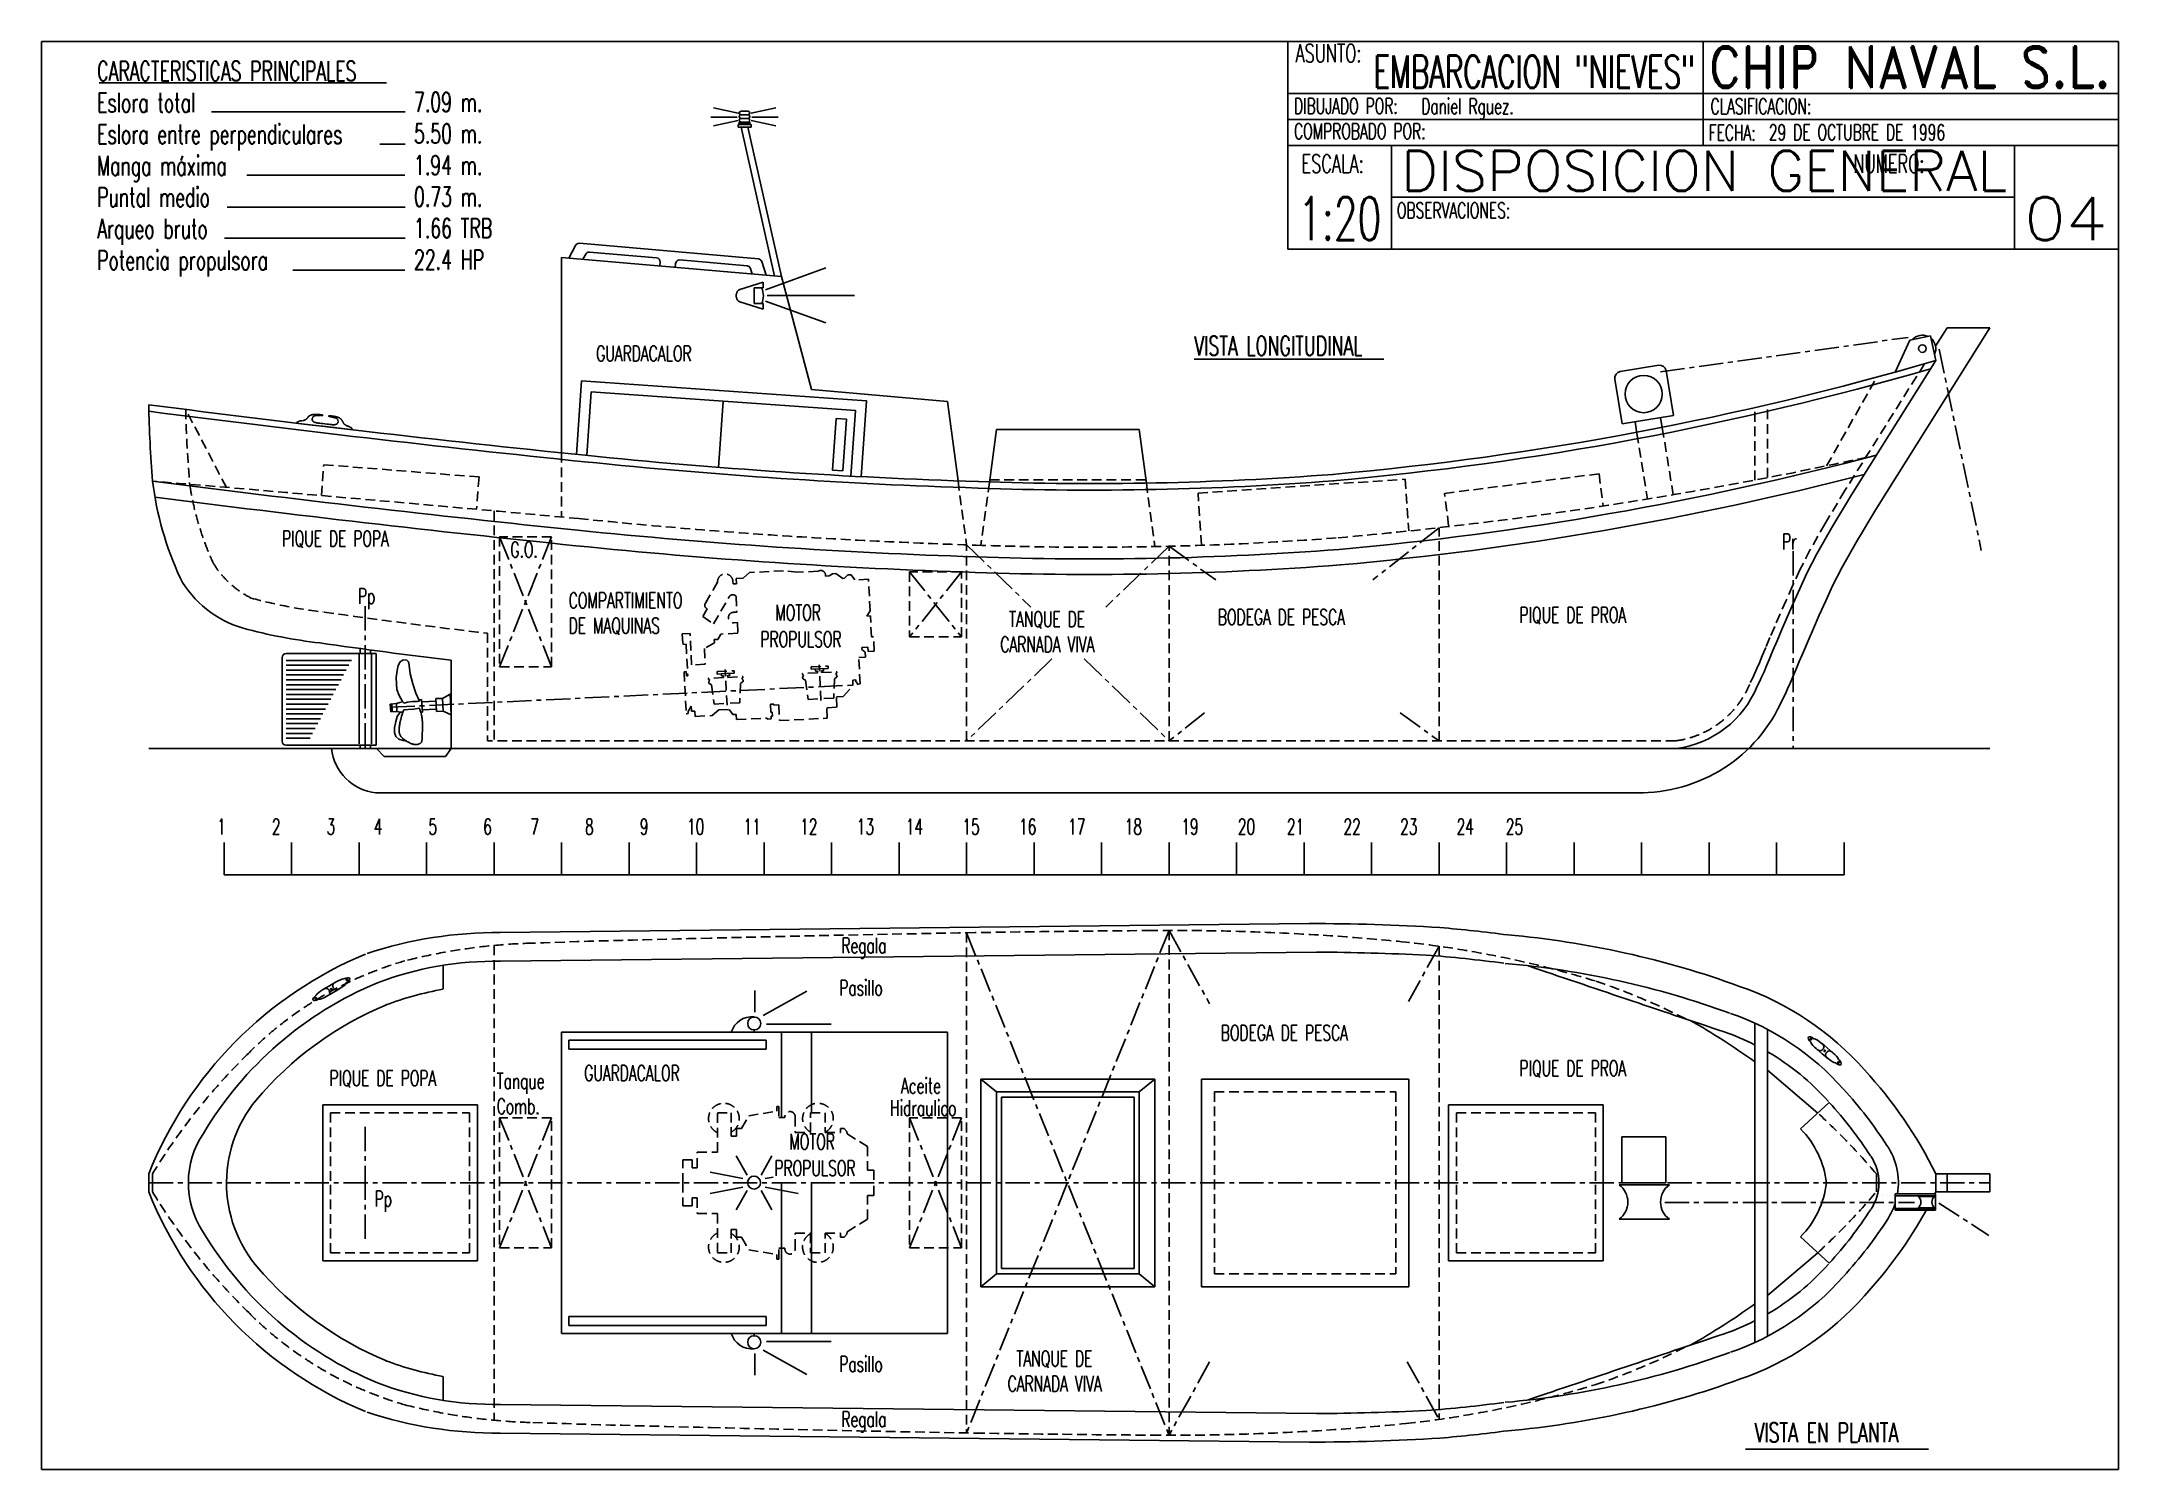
# Model space of a CAD drawing. Extents: x -7091 to 909, y 1340 to 6840.
import ezdxf
from ezdxf.enums import TextEntityAlignment as Align

# ---------------------------------------------------------------- set-up
doc = ezdxf.new("R2010")
doc.units = 0
doc.header["$LTSCALE"] = 75
doc.header["$MEASUREMENT"] = 0
doc.linetypes.add('CENTRO', pattern=[2, 1.25, -0.25, 0.25, -0.25])
doc.linetypes.add('TRAZOS', pattern=[0.75, 0.5, -0.25])
doc.layers.get('0').update_dxf_attribs({"linetype": 'CONTINUOUS'})
for name, color, linetype in [('12', 4, 'CONTINUOUS'), ('15', 7, 'CONTINUOUS'), ('7', 7, 'CONTINUOUS')]:
    doc.layers.add(name, color=color, linetype=linetype)
doc.styles.add('ROMAND', font='romand', dxfattribs={"width": 0.65})
doc.styles.add('ROMANS', font='romans', dxfattribs={"width": 0.65})

msp = doc.modelspace()

# ---------------------------------------------------------------- texts
at = {"style": 'ROMANS', "width": 0.65}
for s, height, p in [('CARACTERISTICAS PRINCIPALES', 75, (-6876.9, 6689.1)), ('Eslora total', 75, (-6876.9, 6567.6)), ('7.09 m.', 75, (-5656.4, 6569.7)), ('Eslora entre perpendiculares', 75, (-6876.9, 6446.2)), ('5.50 m.', 75, (-5656.4, 6448.3)), ('Manga máxima', 75, (-6876.9, 6324.8)), ('1.94 m.', 75, (-5656.4, 6326.9)), ('Puntal medio', 75, (-6876.9, 6203.3)), ('0.73 m.', 75, (-5656.4, 6205.4)), ('Arqueo bruto', 75, (-6876.9, 6081.9)), ('1.66 TRB', 75, (-5656.4, 6084)), ('Potencia propulsora', 75, (-6876.9, 5960.5)), ('22.4 HP', 75, (-5656.4, 5962.6)), ('VISTA LONGITUDINAL', 75, (-2650.8, 5630.7)), ('GUARDACALOR', 60, (-4954.6, 5608.6)), ('PIQUE DE POPA', 60, (-6164.3, 4895.8)), ('G.O.', 60, (-5284.7, 4853.3)), ('Pr', 60, (-386.6, 4884.3)), ('Pp', 60, (-5872.2, 4674.1)), ('COMPARTIMIENTO', 60, (-5060.1, 4657.5)), ('MOTOR', 60, (-4264.5, 4610.5)), ('TANQUE DE ', 60, (-3363.8, 4585.2)), ('BODEGA DE PESCA', 60, (-2559.8, 4593.5)), ('PIQUE DE PROA', 60, (-1398.2, 4601.8)), ('DE MAQUINAS', 60, (-5060.1, 4560.4)), ('PROPULSOR', 60, (-4322, 4508.1)), ('CARNADA VIVA', 60, (-3397.9, 4488.1)), ('1      2      3     4      5      6     7      8      9     10     11     12     13    14     15     16    17     18     19     20    21     22     23     24    25', 60, (-6414.6, 3786.1)), ('Regala', 60, (-4010.1, 3328.4)), ('Pasillo', 60, (-4018.2, 3165.3)), ('BODEGA DE PESCA', 60, (-2548.5, 2992)), ('GUARDACALOR', 60, (-5000.6, 2837)), ('PIQUE DE PROA', 60, (-1398.2, 2855.6)), ('PIQUE DE POPA', 60, (-5981.6, 2817.5)), ('Tanque', 60, (-5337.5, 2806.5)), ('Aceite', 60, (-3780.6, 2788.1)), ('Comb.', 60, (-5337.5, 2709.3)), ('Hidraulico', 60, (-3822.5, 2702.5)), ('MOTOR', 60, (-4210.5, 2573)), ('PROPULSOR', 60, (-4268, 2470.6)), ('Pp', 60, (-5808, 2353)), ('Pasillo', 60, (-4018.2, 1716.4)), ('TANQUE DE ', 60, (-3335.6, 1737.4)), ('CARNADA VIVA', 60, (-3369.7, 1640.3)), ('Regala', 60, (-4010.1, 1503.9)), ('VISTA EN PLANTA', 75, (-493, 1445.1))]:
    msp.add_text(s, height=height, dxfattribs=at).set_placement(p)

# ---------------------------------------------------------------- blocks, each defined once
blk = doc.blocks.new('*X39')
at = {"color": 0}
for p, q in [((-6149.1, 4443.8), (-5897.6, 4443.8)), ((-6149.1, 4425), (-5907.6, 4425)), ((-6149.1, 4406.3), (-5917.5, 4406.3)), ((-6149.1, 4387.5), (-5927.4, 4387.5)), ((-6149.1, 4368.8), (-5937.4, 4368.8)), ((-6149.1, 4350), (-5947.3, 4350)), ((-6149.1, 4331.3), (-5957.2, 4331.3)), ((-6149.1, 4312.5), (-5967.2, 4312.5)), ((-6149.1, 4293.8), (-5977.1, 4293.8)), ((-6149.1, 4275), (-5987.1, 4275)), ((-6149.1, 4256.3), (-5997, 4256.3)), ((-6149.1, 4237.5), (-6006.9, 4237.5)), ((-6149.1, 4218.8), (-6016.9, 4218.8)), ((-6149.1, 4200), (-6026.8, 4200)), ((-6149.1, 4181.3), (-6036.7, 4181.3)), ((-6149.1, 4162.5), (-6046.7, 4162.5)), ((-6149.1, 4143.8), (-6056.6, 4143.8))]:
    blk.add_line(p, q, dxfattribs=at)
blk = doc.blocks.new('PASACB1')
blk.add_line((-14.6, 0), (14.6, 0))
for points in [[(-14.6, 0), (-14.4, 0.3), (-14.1, 0.6), (-13.9, 0.8), (-13.7, 1), (-13.4, 1.1), (-13.2, 1.2), (-13, 1.3), (-12.8, 1.4), (-12.6, 1.4), (-12.4, 1.5), (-12.3, 1.5), (-12.1, 1.6), (-11.9, 1.6), (-11.7, 1.6), (-11.6, 1.7), (-11.4, 1.7), (-11.3, 1.7), (-11.2, 1.8), (-11, 1.8), (-10.9, 1.9), (-10.8, 1.9), (-10.6, 2), (-10.5, 2.1), (-10.4, 2.1), (-10.3, 2.2), (-10.2, 2.3), (-10.1, 2.3), (-10, 2.4), (-9.9, 2.5), (-9.8, 2.6), (-9.7, 2.7), (-9.6, 2.8), (-9.5, 2.9), (-9.4, 3), (-9.3, 3.1), (-9.3, 3.3), (-9.2, 3.4), (-9.1, 3.5), (-9, 3.6), (-8.9, 3.8), (-8.8, 3.9), (-8.7, 4.1), (-8.6, 4.2), (-8.5, 4.3), (-8.3, 4.5), (-8.2, 4.6), (-8.1, 4.7), (-7.9, 4.8), (-7.8, 4.9), (-7.6, 5), (-7.4, 5.1), (-7.3, 5.2), (-7.1, 5.3), (-6.9, 5.3), (-6.7, 5.4), (-6.5, 5.5), (-6.4, 5.5), (-6.2, 5.5), (-6, 5.6), (-5.8, 5.6), (-5.6, 5.6), (-5.4, 5.7), (-5.2, 5.7), (-5, 5.7), (-4.8, 5.7), (-4.5, 5.7), (-4.3, 5.7), (-4.1, 5.8), (-3.9, 5.8), (-3.6, 5.8), (-3.4, 5.8), (-3.2, 5.8), (-2.9, 5.8), (-2.7, 5.8), (-2.5, 5.8), (-2.4, 5.8), (-2.2, 5.8), (-2, 5.8), (-1.9, 5.8), (-1.8, 5.7), (-1.7, 5.7), (-1.6, 5.7), (-1.6, 5.7), (-1.6, 5.6), (-1.6, 5.6), (-1.6, 5.5), (-1.7, 5.5), (-1.8, 5.5), (-1.9, 5.4), (-2, 5.4), (-2.1, 5.4), (-2.3, 5.4), (-2.4, 5.4), (-2.6, 5.3), (-2.8, 5.3), (-3.1, 5.3), (-3.3, 5.3), (-3.5, 5.3), (-3.8, 5.2), (-4, 5.2), (-4.3, 5.2), (-4.5, 5.2), (-4.7, 5.1), (-5, 5.1), (-5.1, 5), (-5.3, 5), (-5.5, 4.9), (-5.6, 4.9), (-5.8, 4.8), (-5.9, 4.7), (-6, 4.6), (-6.1, 4.6), (-6.2, 4.5), (-6.2, 4.4), (-6.3, 4.3), (-6.4, 4.2), (-6.4, 4.1), (-6.5, 4), (-6.5, 3.8), (-6.6, 3.7), (-6.6, 3.6), (-6.6, 3.5), (-6.7, 3.3), (-6.7, 3.2), (-6.7, 3.1), (-6.7, 2.9), (-6.6, 2.8), (-6.6, 2.7), (-6.6, 2.6), (-6.5, 2.5), (-6.4, 2.3), (-6.4, 2.2), (-6.3, 2.1), (-6.2, 2), (-6.1, 1.9), (-5.9, 1.9), (-5.8, 1.8), (-5.7, 1.7), (-5.5, 1.6), (-5.3, 1.6), (-5.1, 1.5), (-4.9, 1.5), (-4.7, 1.5), (-4.5, 1.4), (-4.2, 1.4), (-3.9, 1.4), (-3.6, 1.4), (-3.1, 1.4), (-2.6, 1.4), (-1.9, 1.4), (-1, 1.4), (0, 1.4)], [(14.6, 0), (14.4, 0.3), (14.1, 0.6), (13.9, 0.8), (13.7, 1), (13.4, 1.1), (13.2, 1.2), (13, 1.3), (12.8, 1.4), (12.6, 1.4), (12.4, 1.5), (12.3, 1.5), (12.1, 1.6), (11.9, 1.6), (11.7, 1.6), (11.6, 1.7), (11.4, 1.7), (11.3, 1.7), (11.2, 1.8), (11, 1.8), (10.9, 1.9), (10.8, 1.9), (10.6, 2), (10.5, 2.1), (10.4, 2.1), (10.3, 2.2), (10.2, 2.3), (10.1, 2.3), (10, 2.4), (9.9, 2.5), (9.8, 2.6), (9.7, 2.7), (9.6, 2.8), (9.5, 2.9), (9.4, 3), (9.3, 3.1), (9.3, 3.3), (9.2, 3.4), (9.1, 3.5), (9, 3.6), (8.9, 3.8), (8.8, 3.9), (8.7, 4.1), (8.6, 4.2), (8.5, 4.3), (8.3, 4.5), (8.2, 4.6), (8.1, 4.7), (7.9, 4.8), (7.8, 4.9), (7.6, 5), (7.4, 5.1), (7.3, 5.2), (7.1, 5.3), (6.9, 5.3), (6.7, 5.4), (6.5, 5.5), (6.4, 5.5), (6.2, 5.5), (6, 5.6), (5.8, 5.6), (5.6, 5.6), (5.4, 5.7), (5.2, 5.7), (5, 5.7), (4.8, 5.7), (4.5, 5.7), (4.3, 5.7), (4.1, 5.8), (3.9, 5.8), (3.6, 5.8), (3.4, 5.8), (3.2, 5.8), (2.9, 5.8), (2.7, 5.8), (2.5, 5.8), (2.4, 5.8), (2.2, 5.8), (2, 5.8), (1.9, 5.8), (1.8, 5.7), (1.7, 5.7), (1.6, 5.7), (1.6, 5.7), (1.6, 5.6), (1.6, 5.6), (1.6, 5.5), (1.7, 5.5), (1.8, 5.5), (1.9, 5.4), (2, 5.4), (2.1, 5.4), (2.3, 5.4), (2.4, 5.4), (2.6, 5.3), (2.8, 5.3), (3.1, 5.3), (3.3, 5.3), (3.5, 5.3), (3.8, 5.2), (4, 5.2), (4.3, 5.2), (4.5, 5.2), (4.7, 5.1), (5, 5.1), (5.1, 5), (5.3, 5), (5.5, 4.9), (5.6, 4.9), (5.8, 4.8), (5.9, 4.7), (6, 4.6), (6.1, 4.6), (6.2, 4.5), (6.2, 4.4), (6.3, 4.3), (6.4, 4.2), (6.4, 4.1), (6.5, 4), (6.5, 3.8), (6.6, 3.7), (6.6, 3.6), (6.6, 3.5), (6.7, 3.3), (6.7, 3.2), (6.7, 3.1), (6.7, 2.9), (6.6, 2.8), (6.6, 2.7), (6.6, 2.6), (6.5, 2.5), (6.4, 2.3), (6.4, 2.2), (6.3, 2.1), (6.2, 2), (6.1, 1.9), (5.9, 1.9), (5.8, 1.8), (5.7, 1.7), (5.5, 1.6), (5.3, 1.6), (5.1, 1.5), (4.9, 1.5), (4.7, 1.5), (4.5, 1.4), (4.2, 1.4), (3.9, 1.4), (3.6, 1.4), (3.1, 1.4), (2.6, 1.4), (1.9, 1.4), (1, 1.4), (0, 1.4)]]:
    blk.add_lwpolyline(points)
blk = doc.blocks.new('CHIPCAJE')
for p, q in [((-160, 0), (-160, 40)), ((-160, 40), (0, 40)), ((-80, 40), (-80, 20)), ((0, 40), (0, 0)), ((-160, 30), (0, 30)), ((-160, 25), (0, 25)), ((0, 20), (-160, 20)), ((-140, 0), (-140, 20)), ((-20, 20), (-20, 0)), ((-20, 10), (-140, 10)), ((0, 0), (-160, 0))]:
    blk.add_line(p, q)
at = {"style": 'ROMANS', "width": 0.65}
for s, height, p in [('ASUNTO:', 3.5, (-158.48, 36.01)), ('DIBUJADO POR:', 3, (-158.78, 26.09)), ('CLASIFICACION:', 3, (-78.55, 26.02)), ('COMPROBADO POR:', 3, (-158.78, 21.23)), ('FECHA:', 3, (-78.89, 20.94)), ('ESCALA:                                                       NUMERO:', 3.5, (-157.33, 14.73)), ('OBSERVACIONES:', 3, (-138.96, 5.98))]:
    blk.add_text(s, height=height, dxfattribs=at).set_placement(p)
at = {"style": 'ROMAND', "width": 0.762423}
blk.add_text('CHIP NAVAL S.L.', height=7.9612, dxfattribs=at).set_placement((-78.89, 31.1), (-1.43, 31.1), align=Align.FIT)
at = {"style": 'ROMANS'}
for tag, height, width, p, p2 in [('ASUNTO', 6.22, 1.787531, (-143.46, 31.07), (-81.54, 31.07)), ('TITULO', 7.7, 3.249444, (-138.12, 11.24), (-21.41, 11.24)), ('ESCALA', 8.29, 0.361851, (-157.97, 1.77), (-141.97, 1.77)), ('OBSERVACIONES1', 3.5, 2.089439, (-112.94, 5.62), (-21.7, 5.62)), ('NUMERO', 8.29, 0.319113, (-18.15, 1.77), (-2.15, 1.77)), ('OBSERVACIONES2', 3.5, 2.646174, (-139.01, 0.88), (-20.82, 0.88))]:
    blk.add_attdef(tag, text='', height=height, dxfattribs=dict(at, width=width)).set_placement(p, p2, align=Align.FIT)
at = {"style": 'ROMANS', "width": 0.65}
for tag, p in [('DIBUJADO', (-134.27, 26.04)), ('COMPROBADO', (-128.64, 21.3)), ('FECHA', (-67.32, 21.01))]:
    blk.add_attdef(tag, p, '', height=3, dxfattribs=at)
blk = doc.blocks.new('PASACB2')
for points in [[(-14.6, 0), (-14.4, 0.5), (-13.6, 1), (-12.5, 1.4), (-11, 1.6), (-10, 2.1), (-8.6, 2.4), (-7, 2.5), (-5.5, 2.6), (-2.8, 2.6), (0, 2.6)], [(-4.7, 2.6), (-4.2, 2.6), (-3.8, 2.5), (-3.4, 2.4), (-3.1, 2.3), (-2.9, 2.3), (-2.7, 2.2), (-2.6, 2.1), (-2.4, 2), (-2.3, 1.9), (-2.2, 1.8), (-2.2, 1.7), (-2.1, 1.6), (-2, 1.5), (-2, 1.3), (-1.9, 1.2), (-1.9, 1.1), (-1.8, 1), (-1.8, 0.9), (-1.8, 0.7), (-1.7, 0.6), (-1.7, 0.5), (-1.7, 0.3), (-1.7, 0.1), (-1.6, -0.1)], [(-4.7, -2.6), (-4.2, -2.6), (-3.8, -2.5), (-3.4, -2.4), (-3.1, -2.3), (-2.9, -2.3), (-2.7, -2.2), (-2.6, -2.1), (-2.4, -2), (-2.3, -1.9), (-2.2, -1.8), (-2.2, -1.7), (-2.1, -1.6), (-2, -1.5), (-2, -1.3), (-1.9, -1.2), (-1.9, -1.1), (-1.8, -1), (-1.8, -0.9), (-1.8, -0.7), (-1.7, -0.6), (-1.7, -0.5), (-1.7, -0.3), (-1.7, -0.1), (-1.6, 0.1)], [(14.6, 0), (14.4, 0.5), (13.6, 1), (12.5, 1.4), (11, 1.6), (10, 2.1), (8.6, 2.4), (7, 2.5), (5.5, 2.6), (2.8, 2.6), (0, 2.6)], [(14.6, 0), (14.4, -0.5), (13.6, -1), (12.5, -1.4), (11, -1.6), (10, -2.1), (8.6, -2.4), (7, -2.5), (5.5, -2.6), (2.8, -2.6), (0, -2.6)], [(4.7, 2.6), (4.2, 2.6), (3.8, 2.5), (3.4, 2.4), (3.1, 2.3), (2.9, 2.3), (2.7, 2.2), (2.6, 2.1), (2.4, 2), (2.3, 1.9), (2.2, 1.8), (2.2, 1.7), (2.1, 1.6), (2, 1.5), (2, 1.3), (1.9, 1.2), (1.9, 1.1), (1.8, 1), (1.8, 0.9), (1.8, 0.7), (1.7, 0.6), (1.7, 0.5), (1.7, 0.3), (1.7, 0.1), (1.6, -0.1)], [(4.7, -2.6), (4.2, -2.6), (3.8, -2.5), (3.4, -2.4), (3.1, -2.3), (2.9, -2.3), (2.7, -2.2), (2.6, -2.1), (2.4, -2), (2.3, -1.9), (2.2, -1.8), (2.2, -1.7), (2.1, -1.6), (2, -1.5), (2, -1.3), (1.9, -1.2), (1.9, -1.1), (1.8, -1), (1.8, -0.9), (1.8, -0.7), (1.7, -0.6), (1.7, -0.5), (1.7, -0.3), (1.7, -0.1), (1.6, 0.1)], [(-14.6, 0), (-14.4, -0.5), (-13.6, -1), (-12.5, -1.4), (-11, -1.6), (-10, -2.1), (-8.6, -2.4), (-7, -2.5), (-5.5, -2.6), (-2.8, -2.6), (0, -2.6)]]:
    blk.add_lwpolyline(points)
for centre, start, end in [((-12.4, 0), 0, 180), ((0, 0), 90, 180), ((0, 0), 0, 90), ((12.4, 0), 0, 180), ((12.4, 0), 180, 0), ((-12.4, 0), 180, 0), ((0, 0), 180, 270), ((0, 0), 270, 0)]:
    blk.add_arc(centre, 0.53, start, end)

# ---------------------------------------------------------------- linework, layer by layer
for p, q in [((-6868.9, 6680.8), (-5761.9, 6680.8)), ((-6435.8, 6569.7), (-5690.3, 6569.7)), ((-4408.2, 6564.7), (-4503.1, 6585)), ((-4403.3, 6565.1), (-4403.3, 6564.4)), ((-4396.6, 6571.7), (-4369.6, 6571.7)), ((-4363, 6565.1), (-4363, 6564.4)), ((-4358, 6564.7), (-4263.2, 6585)), ((-4512.7, 6548.7), (-4411.4, 6548.7)), ((-4408.2, 6535.9), (-4503.1, 6515.7)), ((-4358.1, 6520.9), (-4408.1, 6520.9)), ((-4408.1, 6520.9), (-4408.1, 6510.9)), ((-4358.1, 6510.9), (-4408.1, 6510.9)), ((-4403.3, 6551.5), (-4403.3, 6550.8)), ((-4403.3, 6537.5), (-4403.3, 6536.8)), ((-4403.3, 6523.1), (-4403.3, 6530.1)), ((-4403.3, 6530.1), (-4363, 6530.1)), ((-4403.3, 6523.1), (-4363, 6523.1)), ((-4396.6, 6558.1), (-4369.6, 6558.1)), ((-4396.6, 6544.1), (-4369.6, 6544.1)), ((-4267.4, 5937.1, 0.2), (-4396.1, 6510.9, 0)), ((-4241.3, 5934.8, 0.2), (-4370.5, 6510.9)), ((-4363, 6551.5), (-4363, 6550.8)), ((-4363, 6537.5), (-4363, 6536.8)), ((-4363, 6523.1), (-4363, 6530.1)), ((-4358.1, 6520.9), (-4358.1, 6510.9)), ((-4358, 6535.9), (-4263.2, 6515.7)), ((-4253.6, 6548.7), (-4354.8, 6548.7)), ((-5788.2, 6445.5), (-5690.3, 6445.5)), ((-6300.3, 6325.1), (-5692.2, 6325.1)), ((-6375.6, 6202.8), (-5690.3, 6202.8)), ((-6386.9, 6082.4), (-5690.3, 6082.4)), ((-5088, 5256, 0.2), (-5088, 6008.9, 0.2)), ((-5088, 6008.9, 0.2), (-4241.3, 5934.8, 0.2)), ((-5060, 6006.4, 0.2), (-5033.9, 6055.2, 0.2)), ((-5019.4, 6063.1, 0.2), (-4329.7, 6002.7, 0.2)), ((-5005.8, 6001.7, 0.2), (-4995.1, 6021.7, 0.2)), ((-4980.6, 6029.6, 0.2), (-4722, 6006.9, 0.2)), ((-6123.3, 5960), (-5692.2, 5960)), ((-4708.3, 5990.7, 0.2), (-4709.6, 5975.8, 0.2)), ((-4648.6, 5985.5, 0.2), (-4649.9, 5970.5, 0.2)), ((-4632.3, 5999.1, 0.2), (-4373.7, 5976.5, 0.2)), ((-4353.7, 5944.6, 0.2), (-4360.7, 5966.2, 0.2)), ((-4299.5, 5939.9, 0.2), (-4316.7, 5992.5, 0.2)), ((-4303, 5884.3), (-4069.7, 5968.3)), ((-4241.3, 5934.8, 0.2), (-4124.8, 5500.1, 0.2)), ((-4414.8, 5861.3), (-4414.8, 5867.3)), ((-4414.8, 5861.3), (-4414.8, 5855.3)), ((-4401.2, 5885.4), (-4311.9, 5912.8)), ((-4311.9, 5891.8), (-4345.5, 5891.8)), ((-4345.5, 5891.8), (-4345.5, 5861.3)), ((-4345.5, 5830.9), (-4345.5, 5861.3)), ((-4311.9, 5912.8), (-4311.9, 5891.8)), ((-4303, 5840.8), (-4069.7, 5756.8)), ((-4296, 5862.5), (-3960, 5862.5)), ((-4401.2, 5837.2), (-4311.9, 5809.9)), ((-4311.9, 5830.9), (-4345.5, 5830.9)), ((-4311.9, 5809.9), (-4311.9, 5830.9)), ((48.9, 5567.1, 0.2), (105.6, 5689.6)), ((105.6, 5689.6), (185.3, 5706.3)), ((205.2, 5611.6), (185.3, 5706.3)), ((-2650.7, 5617.2), (-1920.4, 5617.2)), ((-1002.5, 5367.6), (-1030.7, 5540.4)), ((-1010.1, 5569.1), (-862, 5593.2)), ((-805.1, 5399.8), (-833.3, 5572.6)), ((-4464.9, 5455.2), (-4482.9, 5200)), ((-4124.8, 5500.1, 0.2), (-3601.8, 5454.4, 0.2)), ((-3601.8, 5454.4, 0.2), (-3560.9, 5147.9, 0.2)), ((-4030.2, 5388.6), (-4044.3, 5189.1)), ((-3990.3, 5385.8), (-4030.2, 5388.6)), ((-4004.4, 5186.3), (-3990.3, 5385.8)), ((-1002.5, 5367.6), (-805.1, 5399.8)), ((-953.2, 5375.7), (-945.9, 5330.9, 0)), ((-854.5, 5391.8), (-848, 5352.2, 0)), ((-3413, 5346.1, 0.2), (-3440.2, 5142.3, 0.1)), ((-3138, 5346.1, 0.2), (-3413, 5346.1, 0.2)), ((-3138, 5346.1, 0.2), (-2863, 5346.1, 0.2)), ((-2863, 5346.1, 0.2), (-2835.4, 5139.5, 0.1)), ((-4044.3, 5189.1), (-4004.4, 5186.3)), ((-5802.5, 4482.5), (-6149.4, 4482.5)), ((-5802.5, 4129.8), (-5802.5, 4482.5)), ((-6164.4, 4467.5), (-6164.4, 4144.8)), ((-5867.6, 4479.3), (-5867.6, 4135.1)), ((-5820.3, 4479.3), (-5820.3, 4135.1)), ((-5517.4, 4326.8, 0.1), (-5546.9, 4310.4, 0.1)), ((-5513.5, 4246.9, 0.1), (-5517.4, 4326.8, 0.1)), ((-5572.3, 4309.2, 0.1), (-5569.9, 4259.2, 0.1)), ((-5546.9, 4310.4, 0.1), (-5544.5, 4260.5, 0.1)), ((-5544.5, 4260.5, 0.1), (-5513.5, 4246.9, 0.1)), ((414.1, 4117, -40.2), (-6677.5, 4117, 8.1)), ((-5802.5, 4129.8), (-6149.4, 4129.8)), ((-5801.2, 4117, -35), (-5974.1, 4117, -35)), ((-6388, 3630.4, 0.2), (-6388, 3755.4, 0.2)), ((-6128, 3630.4, 0.2), (-6128, 3755.4, 0.2)), ((-5868, 3630.4, 0.2), (-5868, 3755.4, 0.2)), ((-5608, 3630.4, 0.2), (-5608, 3755.4, 0.2)), ((-5348, 3630.4, 0.2), (-5348, 3755.4, 0.2)), ((-5088, 3630.4, 0.2), (-5088, 3755.4, 0.2)), ((-4828, 3630.4, 0.2), (-4828, 3755.4, 0.2)), ((-4568, 3630.4, 0.2), (-4568, 3755.4, 0.2)), ((-4308, 3630.4, 0.2), (-4308, 3755.4, 0.2)), ((-4048, 3630.4, 0.2), (-4048, 3755.4, 0.2)), ((-3788, 3630.4, 0.2), (-3788, 3755.4, 0.2)), ((-3528, 3630.4, 0.2), (-3528, 3755.4, 0.2)), ((-3268, 3630.4, 0.2), (-3268, 3755.4, 0.2)), ((-3008, 3630.4, 0.2), (-3008, 3755.4, 0.2)), ((-2748, 3630.4, 0.2), (-2748, 3755.4, 0.2)), ((-2488, 3630.4, 0.2), (-2488, 3755.4, 0.2)), ((-2228, 3630.4, 0.2), (-2228, 3755.4, 0.2)), ((-1968, 3630.4, 0.2), (-1968, 3755.4, 0.2)), ((-1708, 3630.4, 0.2), (-1708, 3755.4, 0.2)), ((-1448, 3630.4, 0.2), (-1448, 3755.4, 0.2)), ((-1188, 3630.4, 0.2), (-1188, 3755.4, 0.2)), ((-928, 3630.4, 0.2), (-928, 3755.4, 0.2)), ((-668, 3630.4, 0.2), (-668, 3755.4, 0.2)), ((-408, 3630.4, 0.2), (-408, 3755.4, 0.2)), ((-148, 3630.4, 0.2), (-148, 3755.4, 0.2)), ((-6388, 3630.4, 0.2), (-148, 3630.4, 0.2)), ((-5544.6, 3282.1), (-5544.6, 3189.7)), ((-4344.1, 3101), (-4344.1, 3185.1)), ((-4311.1, 3088.9), (-4142.7, 3182.1)), ((-4299, 3055.9), (-4049.5, 3055.9)), ((-492.3, 3059.5, 0.2), (-492.3, 1829, 0.2)), ((-4346.6, 3033), (-4346.6, 3024.2)), ((-442.3, 3034.9, 0.2), (-442.3, 1853.6, 0.2)), ((-3472.6, 2844.2, -29.3), (-3472.6, 2444.2, -35)), ((-3472.6, 2844.2, -35), (-3413, 2794.2, -35)), ((-2863, 2794.2, -35), (-2802.6, 2844.2, -35)), ((-2802.6, 2844.2, -29.3), (-2802.6, 2444.2, -35)), ((-249.1, 2713.2, 1095), (-442.3, 2877.7, 0.2)), ((-6007.7, 2744.2, -30.8), (-6007.7, 2444.2, -35)), ((-5412.4, 2744.2, -31), (-5412.4, 2444.2, -35)), ((-3413, 2794.2, -30.8), (-3413, 2444.2, -35)), ((-3393, 2774.2, -31), (-3393, 2444.2, -35)), ((-2883, 2774.2, -31), (-2883, 2444.2, -35)), ((-2863, 2794.2, -30.8), (-2863, 2444.2, -35)), ((-1671.2, 2744.2, -30.8), (-1671.2, 2444.2, -35)), ((-1076, 2744.2, -31), (-1076, 2444.2, -35)), ((-315.5, 2651.9), (-205.3, 2753.7)), ((-1003.4, 2620.9), (-1003.4, 2444)), ((-1003.4, 2620.9), (-834.2, 2620.9)), ((-834.2, 2620.9), (-834.2, 2444)), ((-4389.9, 2460.5), (-4516, 2485.7)), ((-4373.5, 2474.4), (-4415.1, 2548.7)), ((-4319.7, 2474.4), (-4278.1, 2548.7)), ((-6007.7, 2144.2, -30.8), (-6007.7, 2444.2, -35)), ((-5412.4, 2144.2, -31), (-5412.4, 2444.2, -35)), ((-4389.9, 2428), (-4516, 2402.8)), ((-4373.5, 2414.1), (-4415.1, 2339.8)), ((-4319.7, 2414.1), (-4278.1, 2339.8)), ((-4303.3, 2460.5), (-4273.1, 2466.6)), ((-4303.3, 2428), (-4177.2, 2402.8)), ((-3472.6, 2044.2, -29.3), (-3472.6, 2444.2, -35)), ((-3413, 2094.2, -30.8), (-3413, 2444.2, -35)), ((-3393, 2114.2, -31), (-3393, 2444.2, -35)), ((-2883, 2114.2, -31), (-2883, 2444.2, -35)), ((-2863, 2094.2, -30.8), (-2863, 2444.2, -35)), ((-2802.6, 2044.2, -29.3), (-2802.6, 2444.2, -35)), ((-1671.2, 2144.2, -30.8), (-1671.2, 2444.2, -35)), ((-1076, 2144.2, -31), (-1076, 2444.2, -35)), ((-821, 2436.7), (-1014.6, 2436.7)), ((-1003.4, 2444), (-834.2, 2444)), ((-23.5, 2479.2, 1095), (-23.5, 2409.2, 1095)), ((48.9, 2401.8, 0.2), (48.9, 2338.4, 0.2)), ((48.9, 2401.8), (203.9, 2401.8)), ((203.9, 2401.8), (203.9, 2338.4)), ((414.1, 2479.2), (205.2, 2479.2)), ((414.1, 2409.2), (205.2, 2409.2)), ((248.9, 2479.2), (248.9, 2444.2)), ((248.9, 2409.2), (248.9, 2444.2)), ((48.9, 2394.3), (203.9, 2394.3)), ((48.9, 2345.9), (203.9, 2345.9)), ((48.9, 2338.4), (203.9, 2338.4)), ((201.5, 2392.2), (137, 2392.2)), ((201.5, 2348), (137, 2348)), ((-821, 2304), (-1014.6, 2304)), ((-249.1, 2175.2, 1095), (-442.3, 2010.8, 0.2)), ((-315.5, 2236.6), (-205.3, 2134.8)), ((-3472.6, 2044.2, -35), (-3413, 2094.2, -35)), ((-2863, 2094.2, -35), (-2802.6, 2044.2, -35)), ((-4346.6, 1855.5), (-4346.6, 1864.2)), ((-4344.1, 1787.5), (-4344.1, 1703.4)), ((-4311.1, 1799.6), (-4142.7, 1706.4)), ((-4299, 1832.6), (-4049.5, 1832.6)), ((-5544.6, 1606.4), (-5544.6, 1698.8)), ((-528.2, 1418.7), (176.8, 1418.7))]:
    msp.add_line(p, q)
at = {"linetype": 'CENTRO'}
for p, q in [((-855.1, 5568), (98.4, 5700.6)), ((218.7, 5655), (380.3, 4880.1)), ((-1708, 4967.7, 0.2), (-1963.1, 4766.3, 0.2)), ((-5326.5, 4932.2, -35), (-5126.5, 4432.2, -35)), ((-5126.5, 4932.2, -35), (-5326.5, 4432.2, -35)), ((-3528, 4901.6, 0.2), (-3280.6, 4662.1, 0.2)), ((-2748, 4896.1, 0.2), (-2991.5, 4662.1, 0.2)), ((-2748, 4896.1, 0.2), (-2567.9, 4766.3, 0.2)), ((-343.9, 4877.8, 12.7), (-343.9, 4117, -35)), ((-3547.3, 4797.1, -35), (-3747.3, 4547.1, -35)), ((-3747.3, 4797.1, -35), (-3547.3, 4547.1, -35)), ((-5843.9, 4665.4, -0.6), (-5843.9, 4117, -35)), ((-5863.9, 4502.1, -10.9), (-5863.9, 4482.5, -12.1)), ((-5823.9, 4496.7, -11.2), (-5823.9, 4482.5, -12.1)), ((-3199.2, 4462.6, 0.2), (-3528, 4146.7, 0.2)), ((-3074.4, 4462.6, 0.2), (-2748, 4146.7, 0.2)), ((-5747, 4275.8, 0.1), (-3967.3, 4361.2)), ((-5517.4, 4326.8, 0.1), (-5513.5, 4327, 0.1)), ((-5626.7, 4296.6, 0.1), (-5571.8, 4299.2, 0.1)), ((-5624.7, 4266.6, 0.1), (-5570.4, 4269.2, 0.1)), ((-5572.3, 4309.2, 0.1), (-5546.9, 4310.4, 0.1)), ((-5569.9, 4259.2, 0.1), (-5544.5, 4260.5, 0.1)), ((-2611.8, 4254.2, 0.2), (-2748, 4146.7, 0.2)), ((-1857.2, 4254.2, 0.2), (-1708, 4146.7, 0.2)), ((-5863.9, 4129.8, -34.2), (-5863.9, 4117, -35)), ((-5823.9, 4129.8, -34.2), (-5823.9, 4117, -35)), ((-2748, 3416.5, 0.2), (-3528, 1481.1, 0.2)), ((-3528, 3407.4, 0.2), (-2748, 1472, 0.2)), ((-2748, 3416.5, 0.2), (-2592, 3134, 0.2)), ((-1708, 3355.5, 0.2), (-1830.3, 3134, 0.2)), ((-5843.9, 2660, -0.6), (-5843.9, 2444.2, -0.6)), ((-5326.5, 2694.2, -35), (-5126.5, 2194.2, -35)), ((-5126.5, 2694.2, -35), (-5326.5, 2194.2, -35)), ((-3747.3, 2694.2, -35), (-3547.3, 2194.2, -35)), ((-3547.3, 2694.2, -35), (-3747.3, 2194.2, -35)), ((-5843.9, 2228.5, -0.6), (-5843.9, 2444.2, -0.6)), ((-838.5, 2368.7), (122.8, 2368.7)), ((216.9, 2366.5), (409.6, 2241.7)), ((-2592, 1754.5, 0.2), (-2748, 1472, 0.2)), ((-1830.3, 1754.5, 0.2), (-1708, 1533, 0.2))]:
    msp.add_line(p, q, dxfattribs=at)
at = {"linetype": 'TRAZOS'}
for p, q in [((-215.5, 5205.9), (-21.6, 5547.8)), ((-442.3, 5160.5, 0.2), (-442.3, 5441.7, 0.2)), ((-6378.9, 5122.9), (-6535.6, 5423.1, 0.2)), ((-492.3, 5150.9, 0.2), (-492.3, 5430.2, 0.2)), ((-945.9, 5330.9, 0), (-904.7, 5078.2, 0.2)), ((-848, 5352.2, 0), (-806, 5094.3, 0.2)), ((-5088, 5256, 0.2), (-5088, 5008.9, 0.2)), ((-3560.9, 5147.9, 0.2), (-3528, 4901.6, 0.2)), ((-3440.2, 5142.3, 0.1), (-3472.6, 4899.8, 0)), ((-3438.9, 5152.1, 0.1), (-2837, 5152.1, 0.1)), ((-2835.4, 5139.5, 0.1), (-2802.6, 4894.9, 0)), ((-5348, 5032.5, 0.2), (-5348, 4146.7, 0.2)), ((-1708, 4146.7, 0.2), (-1708, 4967.7, 0.2)), ((-3528, 4146.7, 0.2), (-3528, 4901.6, 0.2)), ((-2748, 4146.7, 0.2), (-2748, 4896.1, 0.2)), ((-4450.6, 4283.9), (-4457.5, 4421.8)), ((-4088.8, 4302.1), (-4095.7, 4439.9)), ((-797.4, 4146.7, -31.9), (-5373.5, 4146.7, -0.8)), ((-3528, 3407.4, 0.2), (-3528, 1481.1, 0.2)), ((-2748, 3416.5, 0.2), (-2748, 1472, 0.2)), ((-5348, 3358.7, 0.2), (-5348, 1529.8, 0.2)), ((-1708, 3355.5, 0.2), (-1708, 1533, 0.2)), ((-2572.8, 2794.2, 0.2), (-2572.8, 2094.2, 0.2)), ((-1874.6, 2794.2, 0.2), (-1874.6, 2094.2, 0.2)), ((-5977.7, 2714.2, -31.2), (-5977.7, 2444.2, -35)), ((-5442.4, 2714.2, -31.4), (-5442.4, 2444.2, -35)), ((-1641.2, 2714.2, -31.2), (-1641.2, 2444.2, -35)), ((-1106, 2714.2, -31.4), (-1106, 2444.2, -35)), ((-5977.7, 2174.2, -31.2), (-5977.7, 2444.2, -35)), ((-5442.4, 2174.2, -31.4), (-5442.4, 2444.2, -35)), ((-1641.2, 2174.2, -31.2), (-1641.2, 2444.2, -35)), ((-1106, 2174.2, -31.4), (-1106, 2444.2, -35))]:
    msp.add_line(p, q, dxfattribs=at)
at = {"color": 7, "linetype": 'TRAZOS'}
for p, q in [((-5373.5, 4561.2, 0.2), (-5373.5, 4146.7, 0)), ((-2572.8, 2794.2, -35), (-1874.6, 2794.2, -35)), ((-5977.7, 2714.2, -35), (-5442.4, 2714.2, -35)), ((-1641.2, 2714.2, -35), (-1106, 2714.2, -35)), ((-5977.7, 2174.2, -35), (-5442.4, 2174.2, -35)), ((-1641.2, 2174.2, -35), (-1106, 2174.2, -35)), ((-2572.8, 2094.2, -35), (-1874.6, 2094.2, -35))]:
    msp.add_line(p, q, dxfattribs=at)
at = {"color": 7}
for p, q in [((-5513.5, 4457, 0.2), (-5513.5, 4117, 0)), ((-5723.9, 4290, 0.1), (-5747.9, 4288.4, 0.1)), ((-5747.9, 4288.4, 0.1), (-5745.9, 4258.4, 0.1)), ((-5721.9, 4260, 0.1), (-5745.9, 4258.4, 0.1)), ((-5741.9, 4288.8, 0.1), (-5739.9, 4258.8, 0.1)), ((-5723.9, 4290, 0.1), (-5721.9, 4260, 0.1)), ((-5627.3, 4305.4, 0.1), (-5624.1, 4257.5, 0.1)), ((-5771.2, 4087, -35), (-5534.5, 4087, -35)), ((-5803.4, 3947, -35), (-920.1, 3947, -35))]:
    msp.add_line(p, q, dxfattribs=at)
at = {"linetype": 'Continuous'}
for p, q in [((-5088, 3024.2, -27), (-5088, 2444.2, -35)), ((-5060, 2994.3, 0.2), (-5060, 2959.3, 0.2)), ((-5060, 2994.3), (-4299.5, 2994.3)), ((-4299.5, 2994.3, 0.2), (-4299.5, 2959.3, 0.2)), ((-4241.3, 3024.2, -29.2), (-4241.3, 2696.2, -32.5)), ((-4124.8, 3024.2, -28.3), (-4124.8, 2714.4, -31.9)), ((-3601.8, 3024.2, -28.2), (-3601.8, 2444.2, -35)), ((-5060, 2959.3), (-4299.5, 2959.3)), ((-5088, 1864.2, -27), (-5088, 2444.2, -35)), ((-4241.3, 1864.2, -29.2), (-4241.3, 2444.2, -35)), ((-4124.8, 1864.2, -28.3), (-4124.8, 2444.2, -35)), ((-3601.8, 1864.2, -28.2), (-3601.8, 2444.2, -35)), ((-5060, 1929.2), (-4299.5, 1929.2)), ((-5060, 1894.2, 0.2), (-5060, 1929.2, 0.2)), ((-4299.5, 1894.2, 0.2), (-4299.5, 1929.2, 0.2)), ((-5060, 1894.2), (-4299.5, 1894.2))]:
    msp.add_line(p, q, dxfattribs=at)
at = {"color": 7, "linetype": 'Continuous'}
for p, q in [((-5088, 3024.2, -35), (-3601.8, 3024.2, -35)), ((-3472.6, 2844.2, -35), (-2802.6, 2844.2, -35)), ((-6007.7, 2744.2, -35), (-5412.4, 2744.2, -35)), ((-3413, 2794.2, -35), (-2863, 2794.2, -35)), ((-3393, 2774.2, -35), (-2883, 2774.2, -35)), ((-1671.2, 2744.2, -35), (-1076, 2744.2, -35)), ((-6007.7, 2144.2, -35), (-5412.4, 2144.2, -35)), ((-3413, 2094.2, -35), (-2863, 2094.2, -35)), ((-3393, 2114.2, -35), (-2883, 2114.2, -35)), ((-1671.2, 2144.2, -35), (-1076, 2144.2, -35)), ((-3472.6, 2044.2, -35), (-2802.6, 2044.2, -35)), ((-5088, 1864.2, -35), (-3601.8, 1864.2, -35))]:
    msp.add_line(p, q, dxfattribs=at)
at = {"linetype": 'ByBlock'}
for p, q in [((-2622.8, 2844.2, 0.2), (-2622.8, 2044.2, 0.2)), ((-1824.6, 2844.2, 0.2), (-1824.6, 2044.2, 0.2))]:
    msp.add_line(p, q, dxfattribs=at)
at = {"color": 7, "linetype": 'ByBlock'}
for p, q in [((-2622.8, 2844.2, -35), (-1824.6, 2844.2, -35)), ((-2622.8, 2044.2, -35), (-1824.6, 2044.2, -35))]:
    msp.add_line(p, q, dxfattribs=at)
at = {"color": 7, "linetype": 'CENTRO'}
msp.add_line((-6678, 2444.2, -35), (414.1, 2444.2, -35), dxfattribs=at)
msp.add_line((-6678, 2444.2, -35), (414.1, 2444.2, -35), dxfattribs=at)
msp.add_lwpolyline([(-7091, 1340.2), (909, 1340.2), (909, 6840.2), (-7091, 6840.2)], close=True)
for points in [[(-5030.8, 5250), (-5010.8, 5533.8)], [(-5010.8, 5533.8), (-3913.5, 5456.4), (-3934.1, 5164.2)], [(-4991, 5245.9), (-4973.7, 5491.1)], [(-4973.7, 5491.1), (-3956.2, 5419.3), (-3974, 5166.3)]]:
    msp.add_lwpolyline(points)
at = {"linetype": 'TRAZOS'}
for points, elevation in [([(-6013.2, 5091.4), (-6003.8, 5210.2), (-5405.7, 5163.1), (-5415.5, 5038.5)], 0.2), ([(-2622.8, 4901.2), (-2636.3, 5100.8), (-1838.1, 5154.6), (-1824.6, 4955.1)], 0.2), ([(-1671.2, 4976), (-1686.9, 5100), (-1091.6, 5175.2), (-1076, 5051.2)], 0.2), ([(-4621.4, 2444.2), (-4621.4, 2532.6), (-4585.5, 2532.6), (-4585.5, 2502.4), (-4565.8, 2502.4), (-4565.8, 2562.9)], -35), ([(-4621.4, 2444.2), (-4621.4, 2355.9), (-4585.5, 2355.9), (-4585.5, 2386.1), (-4565.8, 2386.1), (-4565.8, 2325.6)], -35)]:
    msp.add_lwpolyline(points, dxfattribs=dict(at, elevation=elevation))
at = {"linetype": 'TRAZOS', "elevation": -35}
for points in [[(-5326.5, 4432.2), (-5126.5, 4432.2), (-5126.5, 4932.2), (-5326.5, 4932.2)], [(-3747.3, 4547.1), (-3547.3, 4547.1), (-3547.3, 4797.1), (-3747.3, 4797.1)], [(-5326.5, 2194.2), (-5126.5, 2194.2), (-5126.5, 2694.2), (-5326.5, 2694.2)], [(-3747.3, 2194.2), (-3547.3, 2194.2), (-3547.3, 2694.2), (-3747.3, 2694.2)]]:
    msp.add_lwpolyline(points, close=True, dxfattribs=at)
at = {"linetype": 'TRAZOS'}
for points in [[(-3883.9, 4492.4), (-3886.6, 4547.1), (-3894.5, 4546.7), (-3898.6, 4627.6), (-3911.7, 4626.9), (-3899.6, 4647.8), (-3905.7, 4769.2), (-3958.2, 4766.6), (-3972.4, 4786.2), (-3985.5, 4785.5), (-3998, 4772.7), (-4004.6, 4772.4), (-4031.9, 4791.3), (-4045, 4790.6), (-4057.7, 4781.9), (-4070.9, 4781.2), (-4071.1, 4785.3, 0.572606), (-4099.5, 4800.1), (-4179.6, 4796.1), (-4232.5, 4801.5), (-4363.9, 4794.9), (-4389.1, 4773.4), (-4415.4, 4772.1), (-4414.4, 4751.8), (-4427.5, 4751.2), (-4428, 4761.3, 1), (-4487.1, 4758.3), (-4534.4, 4676.8, 0.460221), (-4526.7, 4654.9), (-4543.7, 4625.7), (-4502.7, 4597.3), (-4442.1, 4701.7, -0.543098), (-4415.9, 4703.1), (-4412.8, 4642.4), (-4426, 4641.7, 1), (-4423.9, 4601.2), (-4410.8, 4601.9), (-4408.8, 4561.4), (-4474.4, 4558.1), (-4486.6, 4537.2), (-4499.7, 4536.6), (-4499.1, 4524.4), (-4537.5, 4502.2), (-4534.4, 4441.5), (-4586.9, 4438.9), (-4593, 4560.3), (-4623.2, 4558.8), (-4621.2, 4518.3), (-4608.1, 4519), (-4602, 4397.6), (-4607.2, 4397.3), (-4608.1, 4413.5), (-4615.9, 4413.1), (-4607.8, 4251.2), (-4599.9, 4251.6), (-4600.3, 4259.7), (-4588.2, 4280.6), (-4587.2, 4260.4), (-4574.1, 4261), (-4573.1, 4240.8), (-4507.4, 4244.1), (-4482.1, 4265.6), (-4442.7, 4267.6), (-4428.6, 4248), (-4415.5, 4248.7), (-4414.4, 4228.5), (-4296.2, 4234.4), (-4296, 4230.4), (-4280.3, 4231.2), (-4280.8, 4241.3), (-4275.5, 4241.5), (-4276.3, 4257.7), (-4281.6, 4257.5), (-4283.1, 4287.8), (-4270, 4288.5), (-4269.8, 4284.4), (-4251.4, 4285.3)], [(-4472.6, 4404.9), (-4472.2, 4397), (-4464.3, 4397.4), (-4464, 4390.5), (-4522, 4387.6), (-4521.7, 4382.4), (-4518.3, 4382.5), (-4521.2, 4371.8, 0.476565), (-4517.5, 4366.8), (-4510.4, 4361.8), (-4500.3, 4288.3), (-4450.9, 4290.8)], [(-4440.8, 4406.5), (-4440.4, 4398.6), (-4448.2, 4398.2), (-4447.9, 4391.3), (-4389.9, 4394.2), (-4389.6, 4389), (-4393, 4388.8), (-4389.1, 4378.5, -0.476565), (-4392.2, 4373), (-4398.8, 4367.4), (-4401.5, 4293.3), (-4450.9, 4290.8)], [(-4110.8, 4423), (-4110.4, 4415.1), (-4102.5, 4415.5), (-4102.2, 4408.7), (-4160.2, 4405.8), (-4159.9, 4400.5), (-4156.5, 4400.7), (-4159.4, 4390, 0.476565), (-4155.7, 4384.9), (-4148.6, 4380), (-4138.5, 4306.5), (-4089.1, 4309)], [(-4079, 4424.6), (-4078.6, 4416.7), (-4086.4, 4416.3), (-4086.1, 4409.5), (-4028.1, 4412.4), (-4027.8, 4407.1), (-4031.2, 4407), (-4027.3, 4396.6, -0.476565), (-4030.4, 4391.2), (-4037, 4385.6), (-4039.7, 4311.5), (-4089.1, 4309)]]:
    msp.add_lwpolyline(points, format="xyb", dxfattribs=at)
for points in [[(-4251.4, 4285.3), (-4248.4, 4224.6), (-4064.5, 4233.9), (-4066.5, 4274.3), (-4027.1, 4276.3), (-4029.1, 4316.8), (-4002.9, 4318.1), (-3965.5, 4360.5), (-3966.5, 4380.8), (-3954.7, 4381.4), (-3954.3, 4373.3), (-3950.4, 4373.5), (-3949.9, 4365.4), (-3946, 4365.6), (-3938.1, 4366), (-3943.2, 4467.1), (-3916.9, 4468.5), (-3918, 4488.7), (-3931.6, 4498.1), (-3932, 4506.2), (-3908.4, 4507.4), (-3907.5, 4491.2), (-3883.9, 4492.4)], [(-4456.7, 4405.7), (-4488.4, 4404.1), (-4488.9, 4413.4), (-4423.2, 4416.7), (-4422.7, 4407.4)], [(-4456.7, 4405.7), (-4422.7, 4407.4)], [(-4094.9, 4423.8), (-4126.6, 4422.2), (-4127.1, 4431.5), (-4061.4, 4434.8), (-4060.9, 4425.5)], [(-4094.9, 4423.8), (-4060.9, 4425.5)]]:
    msp.add_lwpolyline(points, dxfattribs=at)
at = {"color": 7, "elevation": 0.1}
msp.add_lwpolyline([(-5634.7, 4299.3), (-5648.9, 4330.5), (-5660.4, 4366.5), (-5670.6, 4405.3), (-5676.4, 4446.6), (-5678.6, 4452.9), (-5684, 4457.7), (-5698.1, 4458.5), (-5709.2, 4450.8), (-5717.2, 4436.7), (-5721.6, 4418), (-5725.1, 4391.1), (-5724.2, 4366.6), (-5722, 4345.1), (-5712.9, 4321.6), (-5700.6, 4298.7), (-5694.4, 4291.8), (-5681.7, 4296.3), (-5662.3, 4297.8), (-5643.9, 4298.5)], close=True, dxfattribs=at)
for points in [[(-5709.2, 4256.8), (-5721.3, 4240.6), (-5726.9, 4221.1), (-5731, 4197.3), (-5731.4, 4179.1), (-5726.3, 4163.2), (-5714.4, 4153.6), (-5697.9, 4148.4), (-5684, 4145)], [(-5723.9, 4290), (-5711.2, 4295), (-5698.8, 4296.6)], [(-5721.9, 4260), (-5708.7, 4256.7), (-5699.1, 4256.7)], [(-5695.7, 4266.7), (-5678.4, 4267.5), (-5657.9, 4268.9), (-5635.2, 4272)], [(-5637.1, 4304.4), (-5627.3, 4305.4)], [(-5630.1, 4257.3), (-5624.1, 4257.5)]]:
    msp.add_lwpolyline(points, dxfattribs=at)
at = {"color": 7}
msp.add_lwpolyline([(-5695.7, 4266.7), (-5699, 4256.9), (-5701.8, 4248.5), (-5704.1, 4241.2), (-5705.9, 4235), (-5707.5, 4229.4), (-5708.7, 4224.5), (-5709.7, 4219.9), (-5710.5, 4215.5), (-5711.3, 4211), (-5711.9, 4206.6), (-5712.5, 4202.2), (-5712.9, 4197.9), (-5713.3, 4193.7), (-5713.5, 4189.7), (-5713.5, 4185.9), (-5713.4, 4182.3), (-5713.1, 4179.1), (-5712.6, 4176.1), (-5712, 4173.4), (-5711.1, 4170.8), (-5710, 4168.4), (-5708.7, 4166.1), (-5707.1, 4163.9), (-5705.3, 4161.7), (-5703.1, 4159.5), (-5700.8, 4157.2), (-5698.2, 4155), (-5695.4, 4152.8), (-5692.6, 4150.7), (-5689.6, 4148.6), (-5686.6, 4146.6), (-5683.5, 4144.7), (-5680.5, 4142.9), (-5677.4, 4141.2), (-5674.5, 4139.7), (-5671.5, 4138.2), (-5668.6, 4137), (-5665.8, 4135.8), (-5663.1, 4134.9), (-5660.4, 4134.1), (-5657.8, 4133.4), (-5655.3, 4133), (-5652.9, 4132.6), (-5650.6, 4132.5), (-5648.3, 4132.4), (-5646.2, 4132.5), (-5644.1, 4132.7), (-5642.1, 4133), (-5640.2, 4133.5), (-5638.4, 4134), (-5636.7, 4134.7), (-5635.1, 4135.4), (-5633.6, 4136.2), (-5632.2, 4137.1), (-5631, 4138.1), (-5629.8, 4139.2), (-5628.9, 4140.4), (-5628.1, 4141.6), (-5627.4, 4143), (-5626.8, 4144.4), (-5626.3, 4145.8), (-5625.9, 4147.4), (-5625.6, 4149), (-5625.3, 4150.6), (-5625.1, 4152.3), (-5625, 4154.2), (-5624.9, 4156.1), (-5624.8, 4158.3), (-5624.7, 4160.7), (-5624.7, 4163.4), (-5624.6, 4166.4), (-5624.5, 4169.8), (-5624.4, 4173.6), (-5624.3, 4177.7), (-5624.2, 4182.1), (-5624.1, 4186.7), (-5624, 4191.4), (-5623.9, 4196.1), (-5623.8, 4200.8), (-5623.8, 4205.3), (-5623.8, 4209.6), (-5623.9, 4213.8), (-5624, 4217.8), (-5624.2, 4221.8), (-5624.5, 4225.7), (-5624.9, 4229.6), (-5625.3, 4233.6), (-5625.9, 4237.7), (-5626.6, 4241.9), (-5627.4, 4246.2), (-5628.4, 4250.5), (-5629.4, 4254.9), (-5630.7, 4259.3), (-5632, 4263.6), (-5633.5, 4267.9), (-5635.2, 4272)], dxfattribs=at)
at = {"linetype": 'TRAZOS', "elevation": -35}
for points in [[(-4565.8, 2562.9), (-4487.2, 2562.9), (-4487.2, 2714.4), (-4434.1, 2714.4), (-4434.1, 2623.5), (-4414.4, 2623.5), (-4414.4, 2653.8), (-4394.8, 2653.8), (-4367.2, 2702.3), (-4259.1, 2720.4), (-4259.1, 2738.6), (-4251.2, 2738.6), (-4251.2, 2696.2), (-4227.6, 2696.2), (-4227.6, 2699.2, -1), (-4188.3, 2699.2), (-4188.3, 2638.7), (-4129.3, 2638.7), (-4129.3, 2714.4), (-4072.3, 2714.4), (-4072.3, 2638.7), (-4013.3, 2638.7), (-4013.3, 2653.8), (-3999.6, 2653.8), (-3989.7, 2641.7), (-3987.8, 2632.6), (-3909.1, 2584.1), (-3909.1, 2493.3), (-3885.4, 2493.3), (-3885.4, 2444.2)], [(-4565.8, 2325.6), (-4487.2, 2325.6), (-4487.2, 2174.1), (-4434.1, 2174.1), (-4434.1, 2265), (-4414.4, 2265), (-4414.4, 2234.7), (-4394.8, 2234.7), (-4367.2, 2186.2), (-4259.1, 2168.1), (-4259.1, 2149.9), (-4251.2, 2149.9), (-4251.2, 2192.3), (-4227.6, 2192.3), (-4227.6, 2189.3, 1), (-4188.3, 2189.3), (-4188.3, 2249.8), (-4129.3, 2249.8), (-4129.3, 2174.1), (-4072.3, 2174.1), (-4072.3, 2249.8), (-4013.3, 2249.8), (-4013.3, 2234.7), (-3999.6, 2234.7), (-3989.7, 2246.8), (-3987.8, 2255.9), (-3909.1, 2304.4), (-3909.1, 2395.2), (-3885.4, 2395.2), (-3885.4, 2444.2)]]:
    msp.add_lwpolyline(points, format="xyb", dxfattribs=at)
for centre, radius in [((153.9, 5657.7), 14.8), ((-919.9, 5482.4), 71.8), ((-4346, 3058), 25), ((-4346.6, 2445.1), 25), ((-4346, 1830.5), 25)]:
    msp.add_circle(centre, radius)
for centre, radius, start, end in [((-4396.6, 6565.1), 6.65, 90, 180), ((-4396.6, 6564.8), 6.65, 180, 270), ((-4369.6, 6565.1), 6.65, 0, 90), ((-4369.6, 6564.8), 6.65, 270, 0), ((-4396.6, 6551.5), 6.65, 90, 180), ((-4396.6, 6550.8), 6.65, 180, 270), ((-4396.6, 6537.5), 6.65, 90, 180), ((-4396.6, 6536.8), 6.65, 180, 270), ((-4369.6, 6551.5), 6.65, 0, 90), ((-4369.6, 6550.8), 6.65, 270, 0), ((-4369.6, 6537.5), 6.65, 0, 90), ((-4369.6, 6536.8), 6.65, 270, 0), ((-5020.7, 6048.1, 0.2), 15, 85, 151.90296), ((-4981.9, 6014.6, 0.2), 15, 85, 151.90296), ((-4723.3, 5992, 0.2), 15, 355, 85), ((-4331, 5987.8, 0.2), 15, 18.09704, 85), ((-4633.6, 5984.2, 0.2), 15, 85, 175), ((-4375, 5961.5, 0.2), 15, 18.09704, 85), ((-4391.6, 5864.1), 23.4, 114.24876, 171.94964), ((-4391.6, 5858.6), 23.4, 188.05036, 245.75124), ((-4383.6, 5861), 73, 335.60457, 24.90644), ((153.9, 5657.7), 51.5, 64.80076, 138.85544), ((153.9, 5657.7), 51.5, 334.12771, 49.52849), ((-1006, 5544.4), 25, 99.26125, 189.26125), ((-858, 5568.5), 25, 9.26125, 99.26125), ((-5789.7, 6506.6, 0.2), 1996.1, 254.75708, 263.38562), ((-6149.4, 4467.5), 15, 90, 180), ((-6149.4, 4144.8), 15, 180, 270), ((-2211.9, -4908.4, -35), 8351.4, 86.518, 89.97365), ((-5343.9, 2026, -35), 1272, 89.07569, 110.89252), ((-2353, -10491.6, -35), 13826, 87.53186, 89.28413), ((43810.8, 136131.1, -35), 140321.7, 251.218586, 251.544634), ((-5343.9, 2026, -35), 1180.9, 99.78941, 110.89252), ((-4355.3, 3001.4), 82.2, 83.47865, 163.85255), ((-5875.6, 2444.3, 0.2), 502.8, 137.71799, 221.50213), ((-569.1, 2401.9), 356.1, 6.83244, 44.59687), ((-6184.3, 2444.5, 0.2), 341.3, 146.12765, 213.02538), ((-195.6, 2444.3), 257, 350.48112, 34.1105), ((-195.6, 2444.3), 182, 359.97758, 34.1105), ((-1062.5, 2370.3), 81.9, 305.84095, 54.15905), ((-773, 2370.3), 81.9, 125.84095, 234.15905), ((-569.1, 2486.6), 356.1, 315.40313, 353.16756), ((-195.6, 2444.2), 182, 325.8895, 0.02242), ((-195.6, 2444.3), 257, 327.12291, 342.02944), ((121, 2370.1), 27.3, 305.84095, 54.15905), ((217.5, 2370.1), 27.3, 125.84095, 234.15905), ((-4355.3, 1887.1), 82.2, 196.14745, 276.52135), ((43810.8, -131242.6, -35), 140321.7, 108.455366, 108.781414), ((-5343.9, 2862.5, -35), 1180.9, 249.10748, 260.21059), ((-5343.9, 2862.5, -35), 1272, 249.10748, 270.92431), ((-2353, 15380.1, -35), 13826, 270.71587, 272.46814), ((-2211.9, 9796.9, -35), 8351.4, 270.02635, 273.482)]:
    msp.add_arc(centre, radius, start, end)
at = {"linetype": 'TRAZOS'}
for centre, radius, start, end in [((-3515.7, 21090.8, 0.2), 16224.1, 275.01809, 282.43002), ((-24760.3, -210289.1, 0.2), 216194.9, 84.761654, 85.198391), ((-6124.3, 5016.2, 0.2), 356.9, 210.98591, 243.60915), ((-5789.7, 6506.6, 0.2), 1876.1, 254.75708, 263.38562), ((-4462.7, 2691.5, -35), 59.2, 298.89816, 245.60437), ((-4100.4, 2691.5, -35), 59.2, 298.34594, 240.79821), ((-4462.7, 2197, -35), 59.2, 114.39563, 61.10184), ((-4100.4, 2197, -35), 59.2, 119.20179, 61.65406)]:
    msp.add_arc(centre, radius, start, end, dxfattribs=at)
at = {"color": 7}
for centre, radius, start, end in [((-5388.2, 5308.2, 0.2), 1285.4, 187.20228, 204.53653), ((-6201.1, 4972.7, 0.2), 408, 209.08278, 253.85903), ((-2499.9, 29226.8, 0.2), 24952.5, 261.89108, 263.06321), ((-843.7, 4503.2), 389.4, 277.40051, 338.0299)]:
    msp.add_arc(centre, radius, start, end, dxfattribs=at)
at = {"color": 7, "linetype": 'TRAZOS'}
for centre, radius, start, end in [((-5388.2, 5308.2, 0.2), 1145.4, 189.0132, 204.53653), ((-2499.9, 29226.8, 0.2), 24832.5, 261.89108, 263.35484), ((-843.7, 4503.2), 359.6, 277.40051, 338.0299)]:
    msp.add_arc(centre, radius, start, end, dxfattribs=at)
at = {"layer": '12', "color": 7}
for p, q in [((248.9, 5737.7, -35), (414.1, 5737.7, -35)), ((-5801.2, 4117, -35), (-5771.2, 4087, -35)), ((-5513.5, 4117, 0), (-5534.5, 4087, 0)), ((-2208, 3443, -35), (-5324.6, 3407.9, -35)), ((-2180.2, 3333.3, -35), (-5323.3, 3297.9, -35)), ((-6678, 2479.2, 0.2), (-6678, 2444.2, 0.2)), ((-6678, 2409.2, 0.2), (-6678, 2444.2, 0.2)), ((-6663.5, 2479.4, 995), (-6663.5, 2444.2, -35)), ((-6663.5, 2409.1, 995), (-6663.5, 2444.2, -35)), ((205.2, 2479.2), (205.2, 2444.2, -35)), ((205.2, 2409.2), (205.2, 2444.2, -35)), ((414.1, 2479.2), (414.1, 2444.2)), ((414.1, 2409.2), (414.1, 2444.2)), ((-2180.2, 1555.2, -35), (-5323.3, 1590.6, -35)), ((-2208, 1445.5, -35), (-5324.6, 1480.6, -35))]:
    msp.add_line(p, q, dxfattribs=at)
for centre, radius, start, end in [((-3196.6, 17257.1, 0.2), 12132.1, 275.09609, 286.28355), ((-3196.6, 17257.1, 0.2), 12157.1, 275.09609, 286.15108), ((-1872.9, 5530.2, 0.2), 4806, 181.06081, 184.57356), ((1713.4, 70532.1, 0.2), 65629.6, 262.654032, 264.131568), ((1713.4, 70532.1, 0.2), 65654.6, 262.657315, 264.131568), ((-2814.5, 26514.6, 0.2), 21404.7, 264.14108, 268.20611), ((-2814.5, 26514.6, 0.2), 21379.7, 264.14108, 268.20611), ((-3196.6, 17257.1, 0.2), 12422.1, 275.09609, 284.7993), ((1713.4, 70532.1, 0.2), 65919.6, 262.699215, 264.131568), ((-3047.1, 17320.1, 0.2), 12207.6, 267.95221, 274.38664), ((-3047.1, 17320.1, 0.2), 12182.6, 267.95221, 274.38664), ((-3196.6, 17257.1, 0.2), 12482.1, 275.09609, 284.50579), ((1713.4, 70532.1, 0.2), 65979.6, 262.71405, 264.131568), ((-2814.5, 26514.6, 0.2), 21729.7, 264.14108, 268.20611), ((-2814.5, 26514.6, 0.2), 21669.7, 264.14108, 268.20611), ((-3047.1, 17320.1, 0.2), 12472.6, 267.95221, 274.38664), ((-3047.1, 17320.1, 0.2), 12532.6, 267.95221, 274.38664), ((-934, 4545.8), 598.9, 268.66822, 336.60448), ((-5784, 4137.2, -35), 191.1, 186.05063, 264.20113), ((-5338.6, 1817.6, -35), 1590.4, 89.49413, 108.25485), ((-2204.9, -2392.8, -35), 5841.8, 82.51153, 85.08757), ((-1749, -89.9, -35), 3502.5, 69.98373, 84.99718), ((-5255.8, 1911, 0.2), 1531.5, 112.56545, 158.22018), ((-2204.9, -2392.8, -35), 5731.8, 82.51153, 85.52387), ((-1749, -89.9, -35), 3392.5, 69.98373, 84.99718), ((-5255.8, 1911, 0.2), 1411.5, 112.56545, 149.15438), ((-917.9, 2131.9, -35), 1130.6, 41.37368, 71.0178), ((-5255.8, 1911, 0.2), 1320.4, 112.56545, 139.88753), ((-917.9, 2131.9, -35), 1020.6, 41.37368, 71.0178), ((-917.9, 2131.9, -35), 945.6, 63.25334, 71.0178), ((-917.9, 2131.9, -35), 945.6, 41.37368, 59.80648), ((-1310.6, 1732.7), 1579.6, 32.79938, 42.72817), ((-1310.6, 1732.7), 1689.6, 26.21975, 42.72817), ((-1310.6, 1732.7), 1504.6, 32.79938, 42.72817), ((-5255.8, 2977.5, 0.2), 1531.5, 201.77982, 247.43455), ((-1310.6, 3155.7), 1689.6, 333.49925, 333.78025), ((-1310.6, 3155.7), 1504.6, 317.27183, 327.20062), ((-1310.6, 3155.7), 1689.6, 317.27183, 331.06774), ((-5255.8, 2977.5, 0.2), 1411.5, 210.62474, 247.43455), ((-1310.6, 3155.7), 1579.6, 317.27183, 327.51544), ((-5255.8, 2977.5, 0.2), 1320.4, 220.39963, 247.43455), ((-917.9, 2756.6, -35), 1020.6, 288.9822, 318.62632), ((-917.9, 2756.6, -35), 945.6, 300.19352, 318.62632), ((-917.9, 2756.6, -35), 1130.6, 288.9822, 318.62632), ((-917.9, 2756.6, -35), 945.6, 288.9822, 296.74666), ((-1749, 4978.4, -35), 3392.5, 275.00282, 290.01627), ((-1749, 4978.4, -35), 3502.5, 275.00282, 290.01627), ((-5338.6, 3070.9, -35), 1590.4, 251.74515, 270.50587), ((-2204.9, 7281.2, -35), 5731.8, 274.47613, 277.48847), ((-2204.9, 7281.2, -35), 5841.8, 274.91243, 277.48847)]:
    msp.add_arc(centre, radius, start, end, dxfattribs=at)
at = {"layer": '12', "color": 7, "linetype": 'TRAZOS'}
for centre, radius, start, end in [((-1872.9, 5530.2, 0.2), 4664, 181.31674, 184.93856), ((-2814.5, 26514.6, 0.2), 21624.7, 264.14108, 268.20611), ((-3047.1, 17320.1, 0.2), 12427.6, 267.95221, 274.38664), ((-5138.4, 1123.8, 876.9), 2244.7, 91.54862, 104.25484), ((-3205.1, -55490.1, 696.7), 58891.5, 91.273217, 91.940352), ((-979.3, -142730.3, 696.7), 146160, 90.986465, 91.385629), ((-2200.3, -75805, 696.7), 79223.6, 90.445164, 90.936795), ((-2737.2, -5634.5, 696.7), 9051, 84.28738, 90.49792), ((-2267.3, -578, 696.7), 3973.1, 73.02452, 83.7718), ((-5306.6, 1960.1, 995), 1393.4, 106.01946, 135.06672), ((-1875.9, 898.2, 949.5), 2447.5, 62.81458, 71.6989), ((-4593.6, 1209.7, 995), 2428.3, 134.413, 148.47376), ((-2038.8, 762.5, 1095), 2647.3, 40.42705, 47.4656), ((-4593.6, 3678.8, 995), 2428.3, 211.52624, 225.587), ((-2038.8, 4126, 1095), 2647.3, 312.5344, 319.57295), ((-5306.6, 2928.4, 995), 1393.4, 224.93328, 253.98054), ((-1875.9, 3990.3, 949.5), 2447.5, 288.3011, 297.18542), ((-2267.3, 5466.5, 696.7), 3973.1, 276.2282, 286.97548), ((-5138.4, 3764.7, 876.9), 2244.7, 255.74516, 268.45138), ((-3205.1, 60378.6, 696.7), 58891.5, 268.059648, 268.726783), ((-979.3, 147618.8, 696.7), 146160, 268.614371, 269.013535), ((-2200.3, 80693.5, 696.7), 79223.6, 269.063205, 269.554836), ((-2737.2, 10523, 696.7), 9051, 269.50208, 275.71262)]:
    msp.add_arc(centre, radius, start, end, dxfattribs=at)
at = {"layer": '12', "color": 7, "linetype": 'Continuous'}
for centre, start, end in [((-2038.8, 762.5, 1095), 54.25611, 60.62999), ((-2038.8, 4126, 1095), 299.37001, 305.74389)]:
    msp.add_arc(centre, 2647.3, start, end, dxfattribs=at)
at = {"layer": '15', "color": 15, "extrusion": (1, 0, 0), "elevation": 0}
msp.add_lwpolyline([(2397.5, -5400), (2397.5, 820)], dxfattribs=at)
at = {"layer": '7', "color": 7}
for points in [[(414.1, 5737.7), (-25.3, 5037.2), (-100.5, 4912.7), (-155.9, 4815.2), (-191.9, 4744.2), (-218.4, 4686.2), (-243.4, 4630.6), (-266.1, 4579.4), (-286.4, 4532.2), (-304.6, 4489.5), (-320.5, 4452.1), (-333.9, 4420.1), (-345.2, 4393.2), (-355.5, 4369.1), (-365.6, 4346.5), (-375.4, 4325.6), (-384.3, 4308)], [(248.9, 5737.7), (204.5, 5667.1)], [(205.2, 5611.6), (-119, 5094.8), (-195.4, 4968.3), (-252.8, 4867.3), (-291, 4792), (-318.6, 4731.6), (-343.9, 4675.4), (-366.9, 4623.4), (-387.5, 4575.5), (-405.9, 4532.5), (-421.8, 4494.9), (-435.4, 4462.7), (-446.5, 4436), (-456.3, 4413.1), (-465.5, 4392.4), (-474.3, 4373.9), (-482.5, 4357.5)]]:
    msp.add_lwpolyline(points, dxfattribs=at)
at = {"layer": '7', "color": 7, "linetype": 'TRAZOS'}
msp.add_lwpolyline([(161.9, 5599), (-144.6, 5110.6), (-221.3, 4983.4), (-279.2, 4881.5), (-318.1, 4805.1), (-346, 4744), (-371.3, 4687.6), (-394.4, 4635.4), (-415.1, 4587.3), (-433.5, 4544.2), (-449.4, 4506.6), (-463, 4474.4), (-474.2, 4447.7), (-483.8, 4425.1), (-492.8, 4404.9), (-501.2, 4387), (-509.3, 4371)], dxfattribs=at)
at = {"layer": '7', "color": 7, "extrusion": (0, -1, 0), "elevation": -4117}
msp.add_lwpolyline([(-793.5, 0), (-822.6, 0), (-909, 0), (-1050.8, 0), (-1244.3, 0), (-1484.8, 0), (-1766.4, 0), (-2082.1, 0), (-2424.3, 0), (-2784.4, 0), (-3153.5, 0), (-3522.7, 0), (-3882.8, 0), (-4225, 0), (-4540.7, 0), (-4822.3, 0), (-5062.8, 0), (-5256.3, 0), (-5398, 0), (-5484.5, 0), (-5513.5, 0)], dxfattribs=at)

# ---------------------------------------------------------------- block references
ref = msp.add_blockref('CHIPCAJE', (909, 6040.2), dxfattribs=dict(xscale=20, yscale=20, zscale=20))
ref.add_attrib('FECHA', '29 DE OCTUBRE DE 1996', (-437.5, 6460.4), dxfattribs={"height": 60, "style": 'ROMANS', "width": 0.65})
ref.add_attrib('TITULO', 'DISPOSICION GENERAL', dxfattribs={"height": 153.936, "style": 'ROMANS', "width": 0.909844}).set_placement((-1853.5, 6265), (480.8, 6265), align=Align.FIT)
ref.add_attrib('ESCALA', '1:20', dxfattribs={"height": 165.78, "style": 'ROMANS', "width": 0.604886}).set_placement((-2250.4, 6075.6), (-1930.5, 6075.6), align=Align.FIT)
ref.add_attrib('NUMERO', '04', dxfattribs={"height": 165.78, "style": 'ROMANS', "width": 1.066509}).set_placement((546, 6075.6), (865.9, 6075.6), align=Align.FIT)
ref.add_attrib('ASUNTO', 'EMBARCACION "NIEVES"', dxfattribs={"height": 124.333, "style": 'ROMANS', "width": 0.568318}).set_placement((-1960.1, 6661.7), (-721.9, 6661.7), align=Align.FIT)
ref.add_attrib('DIBUJADO', 'Daniel Rguez.', (-1776.5, 6561.1), dxfattribs={"height": 60, "style": 'ROMANS', "width": 0.65})
for name, p, xscale, yscale, zscale, rotation in [('PASACB1', (-6001.4, 5357.4, 0.2), 7.5, 7.5, 7.5, 353.4169577888223), ('PASACB2', (-5974.9, 3190.3), -5.625, 5.625, 5.625, 30.56157519139128), ('PASACB2', (-222.5, 2952.7), 5.625, 5.625, 5.625, 320.026693408061)]:
    msp.add_blockref(name, p, dxfattribs=dict(xscale=xscale, yscale=yscale, zscale=zscale, rotation=rotation))
msp.add_blockref('*X39', (0, 13))

msp.set_redraw_order([(e.dxf.handle, doc.entitydb.next_handle()) for e in msp.query("TEXT MTEXT ATTDEF DIMENSION ARC_DIMENSION")])  # texts and dimensions are drawn at this point

doc.saveas('drawing.dxf')
